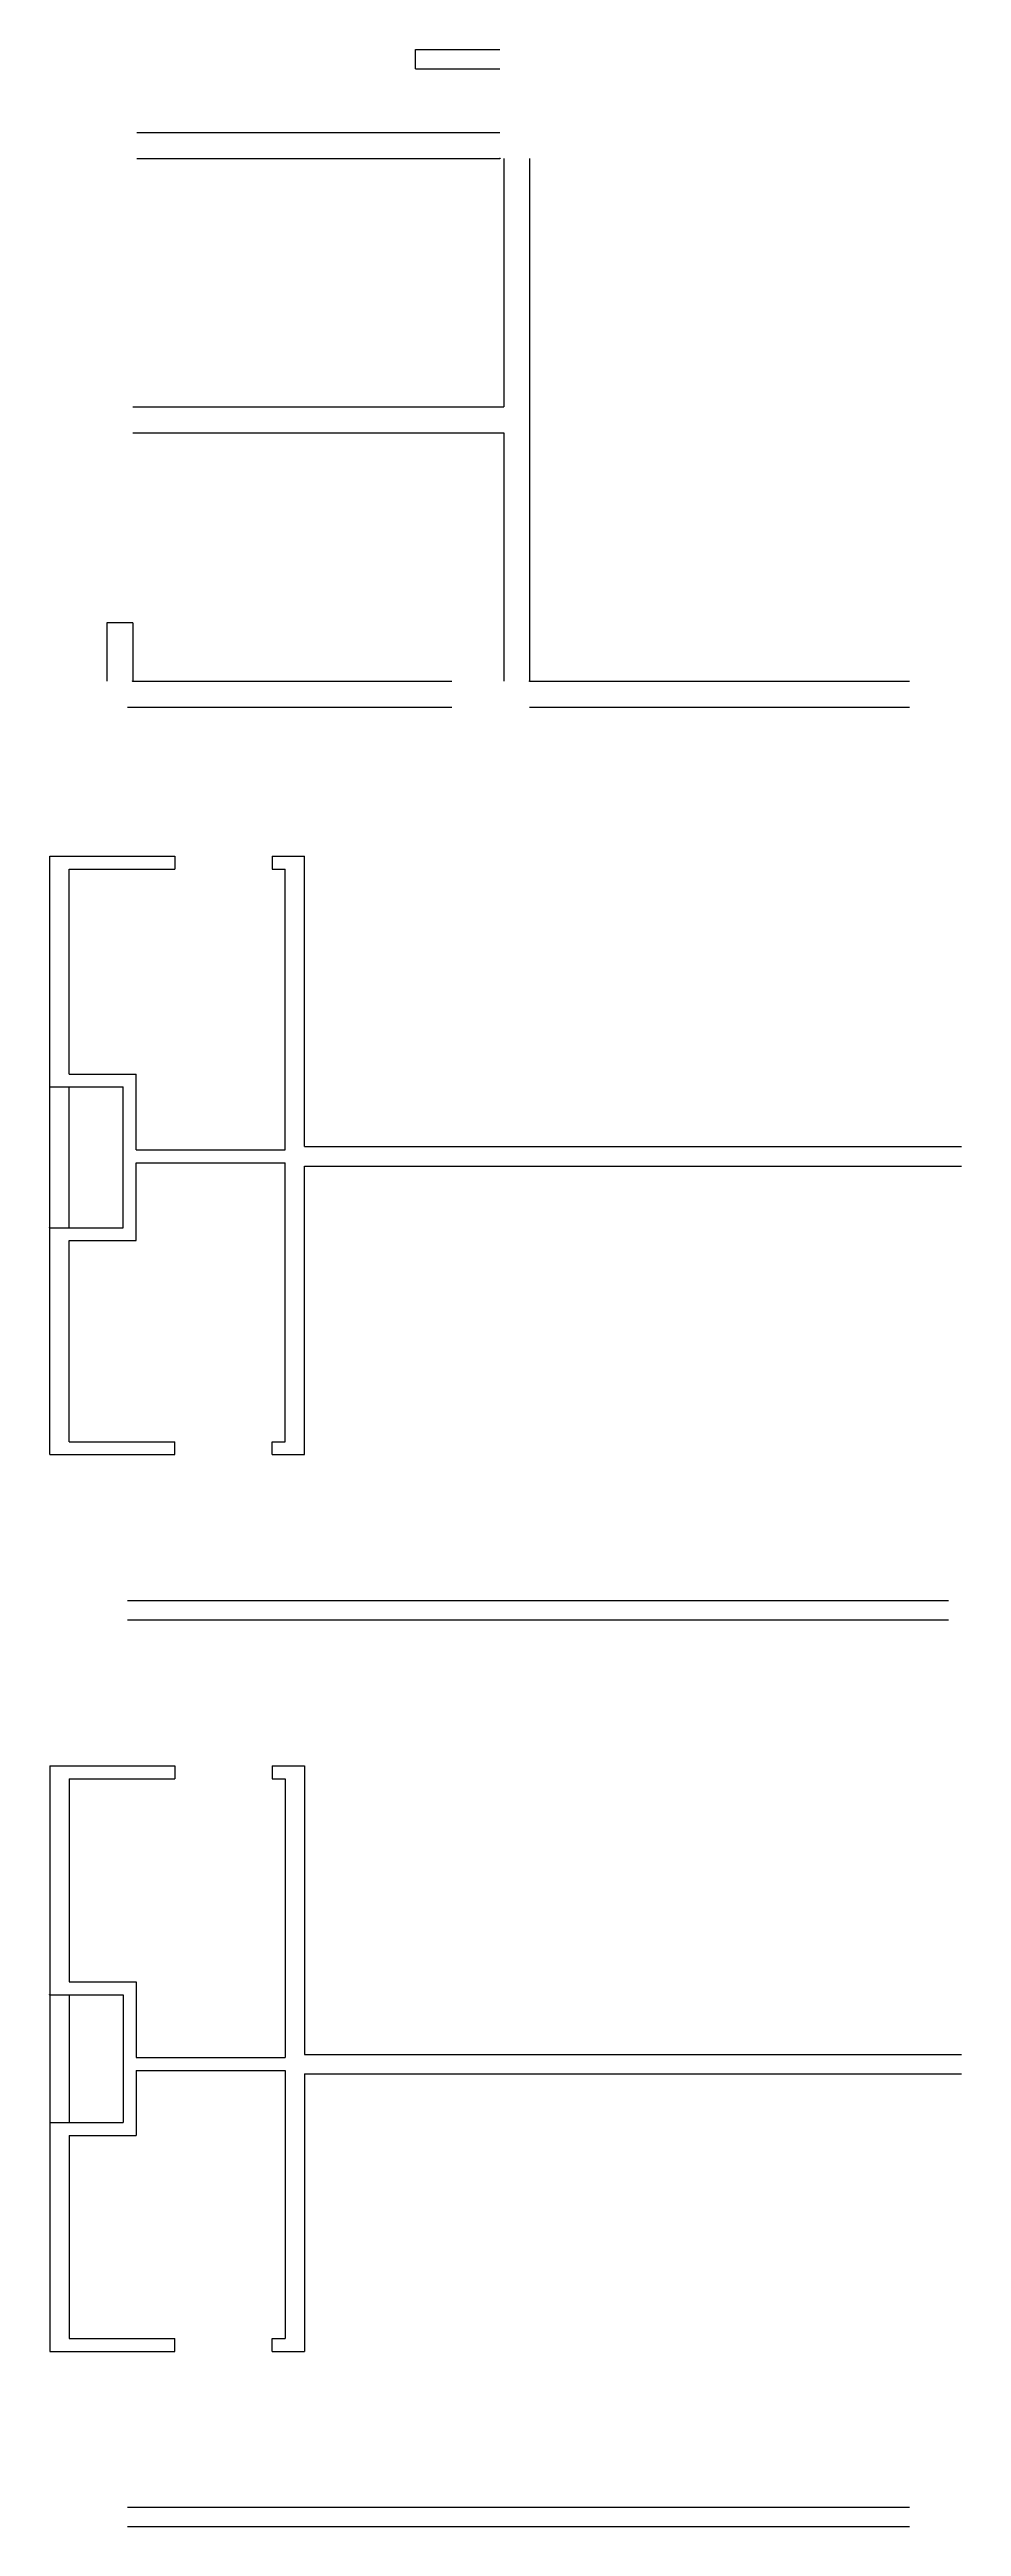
# Model space of a CAD drawing. Header units: metres. Extents: x 7978 to 27140, y 8160 to 45277.
# Drawn here: x 17308 to 24340, y 10160 to 29260 of the extents above; entities that cross this region are included whole.
import ezdxf

# ---------------------------------------------------------------- set-up
doc = ezdxf.new("R2010")
doc.units = ezdxf.units.M
doc.layers.add('WALL', color=7, linetype='Continuous')

msp = doc.modelspace()

# ---------------------------------------------------------------- linework, layer by layer
at = {"layer": 'debug', "color": 2}
for centre in [(20780, 28420), (17950, 24390), (21010, 24390), (17460, 21260), (17310, 20175), (17310, 14260), (17460, 13275)]:
    msp.add_circle(centre, 2, dxfattribs=at)
at = {"layer": 'debug', "color": 4}
msp.add_circle((19225, 23040), 1, dxfattribs=at)
msp.add_circle((19225, 23040), 1, dxfattribs=at)
at = {"layer": 'WALL'}
for p, q in [((20130, 29260), (20780, 29260)), ((20130, 29110), (20130, 29260)), ((20130, 29110), (20780, 29110)), ((17980, 28620), (20780, 28620)), ((17980, 28420), (20780, 28420)), ((20810, 28420), (20810, 26505)), ((21010, 28420), (21010, 24390)), ((17950, 26505), (20810, 26505)), ((17950, 26305), (20810, 26305)), ((20810, 26305), (20810, 24390)), ((17750, 24840), (17750, 24390)), ((17950, 24840), (17750, 24840)), ((17950, 24840), (17950, 24390)), ((17950, 24390), (20410, 24390)), ((21010, 24390), (23940, 24390)), ((17910, 24190), (20410, 24190)), ((21010, 24190), (23940, 24190)), ((17310, 21260), (17310, 23040)), ((17310, 23040), (18275, 23040)), ((17460, 21360), (17460, 22940)), ((17460, 22940), (18275, 22940)), ((18275, 23040), (18275, 22940)), ((19025, 23040), (19225, 23040)), ((19025, 23040), (19025, 22940)), ((19025, 23040), (19275, 23040)), ((19025, 22940), (19125, 22940)), ((19025, 22940), (19125, 22940)), ((19125, 20775), (19125, 22940)), ((19275, 20800), (19275, 23040)), ((17310, 20175), (17310, 21260)), ((17310, 21260), (17875, 21260)), ((17460, 21360), (17975, 21360)), ((17460, 20175), (17460, 21260)), ((17875, 20175), (17875, 21260)), ((17975, 20775), (17975, 21360)), ((17975, 20775), (19125, 20775)), ((17975, 20075), (17975, 20675)), ((17975, 20675), (19125, 20675)), ((19125, 18525), (19125, 20675)), ((19275, 20800), (24340, 20800)), ((19275, 18425), (19275, 20650)), ((19275, 20650), (24340, 20650)), ((17310, 18425), (17310, 20175)), ((17310, 20175), (17875, 20175)), ((17460, 18525), (17460, 20075)), ((17460, 20075), (17975, 20075)), ((17310, 18425), (18275, 18425)), ((17460, 18525), (18275, 18525)), ((18275, 18425), (18275, 18525)), ((19025, 18425), (19025, 18525)), ((19025, 18525), (19125, 18525)), ((19025, 18425), (19275, 18425)), ((17910, 17300), (24240, 17300)), ((17910, 17150), (24240, 17150)), ((17310, 16025), (17310, 14260)), ((17310, 16025), (18275, 16025)), ((17460, 15925), (17460, 14360)), ((17460, 15925), (18275, 15925)), ((18275, 16025), (18275, 15925)), ((19025, 16025), (19025, 15925)), ((19025, 16025), (19275, 16025)), ((19025, 15925), (19125, 15925)), ((19125, 15925), (19125, 13775)), ((19275, 16025), (19275, 13800)), ((17460, 14360), (17975, 14360)), ((17975, 14360), (17975, 13775)), ((17310, 14260), (17310, 13275)), ((17310, 14260), (17875, 14260)), ((17460, 14260), (17460, 13275)), ((17875, 14260), (17875, 13275)), ((17975, 13775), (19125, 13775)), ((19275, 13800), (24340, 13800)), ((17975, 13675), (17975, 13175)), ((17975, 13675), (19125, 13675)), ((19125, 13675), (19125, 11610)), ((19275, 13650), (19275, 11510)), ((19275, 13650), (24340, 13650)), ((17310, 13275), (17310, 11510)), ((17310, 13275), (17875, 13275)), ((17460, 13175), (17460, 11610)), ((17460, 13175), (17975, 13175)), ((17310, 11510), (18275, 11510)), ((17460, 11610), (18275, 11610)), ((18275, 11510), (18275, 11610)), ((19025, 11610), (19125, 11610)), ((19025, 11510), (19025, 11610)), ((19025, 11610), (19125, 11610)), ((19025, 11510), (19225, 11510)), ((19025, 11510), (19275, 11510)), ((17910, 10310), (23940, 10310)), ((17910, 10160), (23940, 10160))]:
    msp.add_line(p, q, dxfattribs=at)

# ---------------------------------------------------------------- texts
at = {"layer": 'debug', "char_height": 2.5, "attachment_point": 1}
for s, insert in [('debug', (20780, 28420)), ('debug', (17950, 24390)), ('debug', (21010, 24390)), ('discarded 38', (19225, 23040)), ('discarded 38', (19225, 23040)), ('debug', (17460, 21260)), ('debug', (17310, 20175)), ('debug', (17310, 14260)), ('debug', (17460, 13275))]:
    msp.add_mtext(s, dxfattribs=dict(at, insert=insert))

doc.saveas('drawing.dxf')
